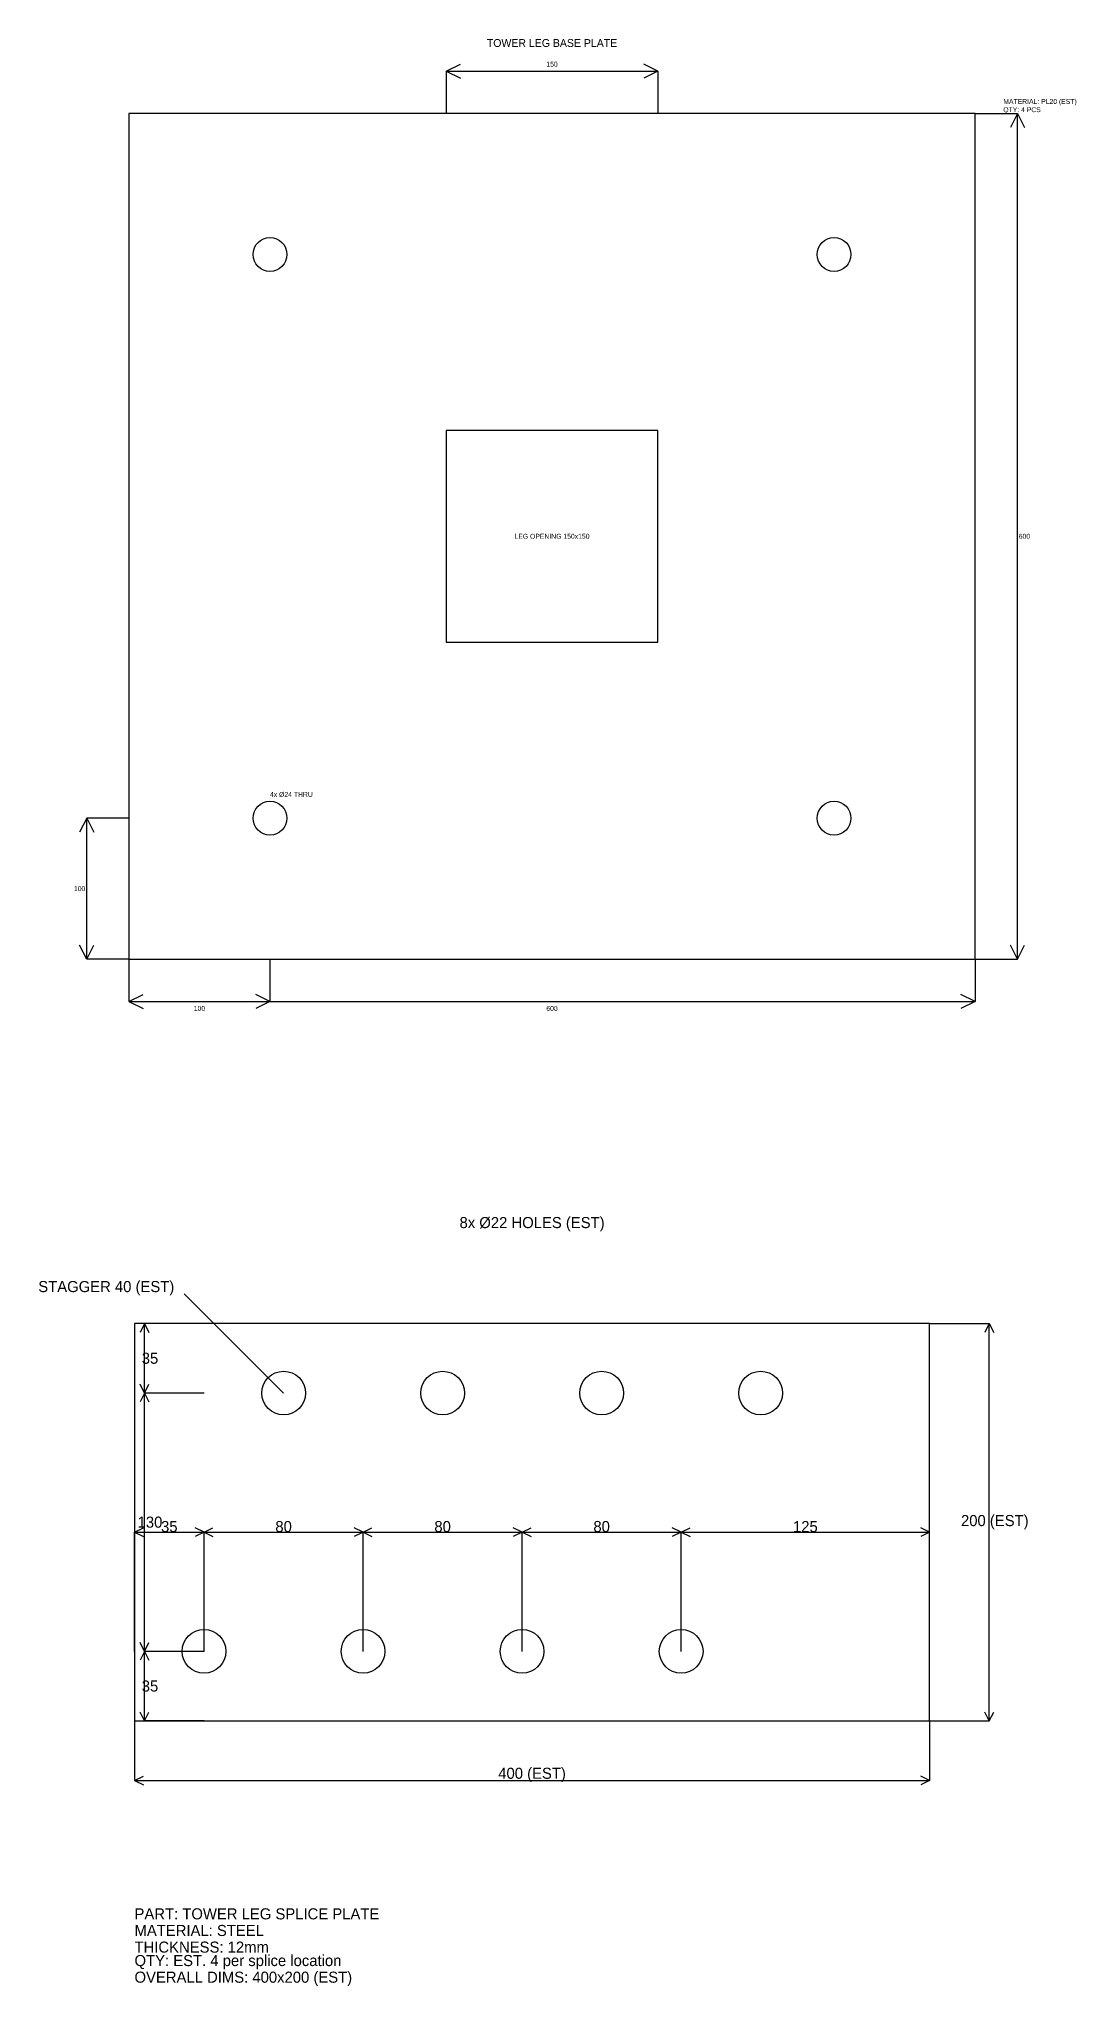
# Model space of a CAD drawing. Header units: millimetres. Extents: x 140 to 2325, y -1031 to 441.
# Drawn here: x 140 to 660, y -1031 to -50 of the extents above; entities that cross this region are included whole.
import ezdxf

# ---------------------------------------------------------------- set-up
doc = ezdxf.new("R2010")
doc.units = ezdxf.units.MM

msp = doc.modelspace()

# ---------------------------------------------------------------- texts
at = {"layer": 'ANNOTATION'}
for s, insert, char_height, attachment_point in [('TOWER LEG BASE PLATE', (397.61, -52.45), 3.9587, 5), ('150', (397.61, -63.09), 2.483, 5), ('MATERIAL: PL20 (EST)\\PQTY: 4 PCS', (624.63, -87.92), 2.483, 7), ('LEG OPENING 150x150', (397.61, -300.75), 2.483, 5), ('600', (635.27, -300.75), 2.483, 5), ('4x Ø24 THRU', (255.72, -432), 2.483, 7), ('100', (159.95, -478.11), 2.483, 5), ('100', (220.25, -538.41), 2.483, 5), ('600', (397.61, -538.41), 2.483, 5), ('8x Ø22 HOLES (EST)', (387.57, -647.03), 5.58, 5), ('STAGGER 40 (EST)', (207.57, -679.24), 5.58, 6), ('35', (195.36, -714.53), 5.58, 5), ('200 (EST)', (620.36, -797.03), 5.58, 5), ('130', (195.36, -797.03), 5.58, 5), ('35', (205.07, -799.24), 5.58, 5), ('80', (262.57, -799.24), 5.58, 5), ('80', (342.57, -799.24), 5.58, 5), ('80', (422.57, -799.24), 5.58, 5), ('125', (525.07, -799.24), 5.58, 5), ('35', (195.36, -879.53), 5.58, 5), ('400 (EST)', (387.57, -924.24), 5.58, 5), ('PART: TOWER LEG SPLICE PLATE', (187.57, -997.03), 5.58, 7), ('MATERIAL: STEEL', (187.57, -1005.4), 5.58, 7), ('THICKNESS: 12mm', (187.57, -1013.77), 5.58, 7), ('QTY: EST. 4 per splice location', (187.57, -1022.14), 5.58, 7), ('OVERALL DIMS: 400x200 (EST)', (187.57, -1030.51), 5.58, 7)]:
    msp.add_mtext(s, dxfattribs=dict(at, insert=insert, char_height=char_height, attachment_point=attachment_point))

# ---------------------------------------------------------------- linework, layer by layer
at = {"layer": 'DIMENSION'}
for p, q in [((344.4, -66.64), (351.5, -63.09)), ((344.4, -66.64), (344.4, -87.92)), ((344.4, -66.64), (450.82, -66.64)), ((344.4, -66.64), (351.5, -70.18)), ((450.82, -66.64), (443.73, -63.09)), ((450.82, -66.64), (443.73, -70.18)), ((450.82, -66.64), (450.82, -87.92)), ((610.44, -87.92), (631.73, -87.92)), ((631.73, -87.92), (628.18, -95.01)), ((631.73, -513.58), (631.73, -87.92)), ((631.73, -87.92), (635.27, -95.01)), ((163.5, -442.64), (159.95, -449.73)), ((184.78, -442.64), (163.5, -442.64)), ((163.5, -513.58), (163.5, -442.64)), ((163.5, -442.64), (167.04, -449.73)), ((163.5, -513.58), (159.95, -506.49)), ((163.5, -513.58), (167.04, -506.49)), ((631.73, -513.58), (628.18, -506.49)), ((631.73, -513.58), (635.27, -506.49)), ((184.78, -513.58), (163.5, -513.58)), ((184.78, -513.58), (184.78, -534.87)), ((184.78, -513.58), (184.78, -534.87)), ((255.72, -513.58), (255.72, -534.87)), ((610.44, -513.58), (610.44, -534.87)), ((610.44, -513.58), (631.73, -513.58)), ((184.78, -534.87), (191.87, -531.32)), ((184.78, -534.87), (191.87, -531.32)), ((184.78, -534.87), (610.44, -534.87)), ((184.78, -534.87), (191.87, -538.41)), ((184.78, -534.87), (255.72, -534.87)), ((184.78, -534.87), (191.87, -538.41)), ((255.72, -534.87), (248.63, -531.32)), ((255.72, -534.87), (248.63, -538.41)), ((610.44, -534.87), (603.35, -531.32)), ((610.44, -534.87), (603.35, -538.41)), ((262.57, -732.03), (212.57, -682.03)), ((192.57, -697.03), (190.34, -701.5)), ((222.57, -697.03), (192.57, -697.03)), ((192.57, -732.03), (192.57, -697.03)), ((192.57, -697.03), (194.81, -701.5)), ((587.57, -697.03), (617.57, -697.03)), ((617.57, -697.03), (615.34, -701.5)), ((617.57, -897.03), (617.57, -697.03)), ((617.57, -697.03), (619.81, -701.5)), ((192.57, -732.03), (190.34, -727.57)), ((192.57, -732.03), (190.34, -736.5)), ((192.57, -732.03), (194.81, -727.57)), ((222.57, -732.03), (192.57, -732.03)), ((192.57, -862.03), (192.57, -732.03)), ((192.57, -732.03), (194.81, -736.5)), ((222.57, -732.03), (192.57, -732.03)), ((187.57, -802.03), (192.04, -799.8)), ((187.57, -862.03), (187.57, -802.03)), ((187.57, -802.03), (222.57, -802.03)), ((187.57, -802.03), (192.04, -804.26)), ((222.57, -802.03), (218.11, -799.8)), ((222.57, -802.03), (218.11, -804.26)), ((222.57, -802.03), (227.04, -799.8)), ((222.57, -862.03), (222.57, -802.03)), ((222.57, -862.03), (222.57, -802.03)), ((222.57, -802.03), (302.57, -802.03)), ((222.57, -802.03), (227.04, -804.26)), ((302.57, -802.03), (298.11, -799.8)), ((302.57, -802.03), (298.11, -804.26)), ((302.57, -802.03), (307.04, -799.8)), ((302.57, -862.03), (302.57, -802.03)), ((302.57, -862.03), (302.57, -802.03)), ((302.57, -802.03), (382.57, -802.03)), ((302.57, -802.03), (307.04, -804.26)), ((382.57, -802.03), (378.11, -799.8)), ((382.57, -802.03), (378.11, -804.26)), ((382.57, -802.03), (387.04, -799.8)), ((382.57, -862.03), (382.57, -802.03)), ((382.57, -862.03), (382.57, -802.03)), ((382.57, -802.03), (462.57, -802.03)), ((382.57, -802.03), (387.04, -804.26)), ((462.57, -802.03), (458.11, -799.8)), ((462.57, -802.03), (458.11, -804.26)), ((462.57, -802.03), (467.04, -799.8)), ((462.57, -862.03), (462.57, -802.03)), ((462.57, -862.03), (462.57, -802.03)), ((462.57, -802.03), (587.57, -802.03)), ((462.57, -802.03), (467.04, -804.26)), ((587.57, -802.03), (583.11, -799.8)), ((587.57, -802.03), (583.11, -804.26)), ((587.57, -862.03), (587.57, -802.03)), ((192.57, -862.03), (190.34, -857.57)), ((192.57, -862.03), (190.34, -866.5)), ((192.57, -862.03), (194.81, -857.57)), ((222.57, -862.03), (192.57, -862.03)), ((192.57, -897.03), (192.57, -862.03)), ((192.57, -862.03), (194.81, -866.5)), ((222.57, -862.03), (192.57, -862.03)), ((187.57, -897.03), (187.57, -927.03)), ((192.57, -897.03), (190.34, -892.57)), ((192.57, -897.03), (194.81, -892.57)), ((222.57, -897.03), (192.57, -897.03)), ((587.57, -897.03), (587.57, -927.03)), ((587.57, -897.03), (617.57, -897.03)), ((617.57, -897.03), (615.34, -892.57)), ((617.57, -897.03), (619.81, -892.57)), ((187.57, -927.03), (192.04, -924.8)), ((187.57, -927.03), (587.57, -927.03)), ((187.57, -927.03), (192.04, -929.26)), ((587.57, -927.03), (583.11, -924.8)), ((587.57, -927.03), (583.11, -929.26))]:
    msp.add_line(p, q, dxfattribs=at)
at = {"layer": 'GEOMETRY'}
for points in [[(184.78, -513.58), (610.44, -513.58), (610.44, -87.92), (184.78, -87.92)], [(344.4, -353.96), (450.82, -353.96), (450.82, -247.54), (344.4, -247.54)], [(187.57, -897.03), (587.57, -897.03), (587.57, -697.03), (187.57, -697.03)]]:
    msp.add_lwpolyline(points, close=True, dxfattribs=at)
for centre, radius in [((255.72, -158.86), 8.51), ((539.5, -158.86), 8.51), ((255.72, -442.64), 8.51), ((539.5, -442.64), 8.51), ((262.57, -732.03), 11), ((342.57, -732.03), 11), ((422.57, -732.03), 11), ((502.57, -732.03), 11), ((222.57, -862.03), 11), ((302.57, -862.03), 11), ((382.57, -862.03), 11), ((462.57, -862.03), 11)]:
    msp.add_circle(centre, radius, dxfattribs=at)

msp.set_redraw_order([(e.dxf.handle, doc.entitydb.next_handle()) for e in msp.query("TEXT MTEXT ATTDEF DIMENSION ARC_DIMENSION")])  # texts and dimensions are drawn at this point

doc.saveas('drawing.dxf')
